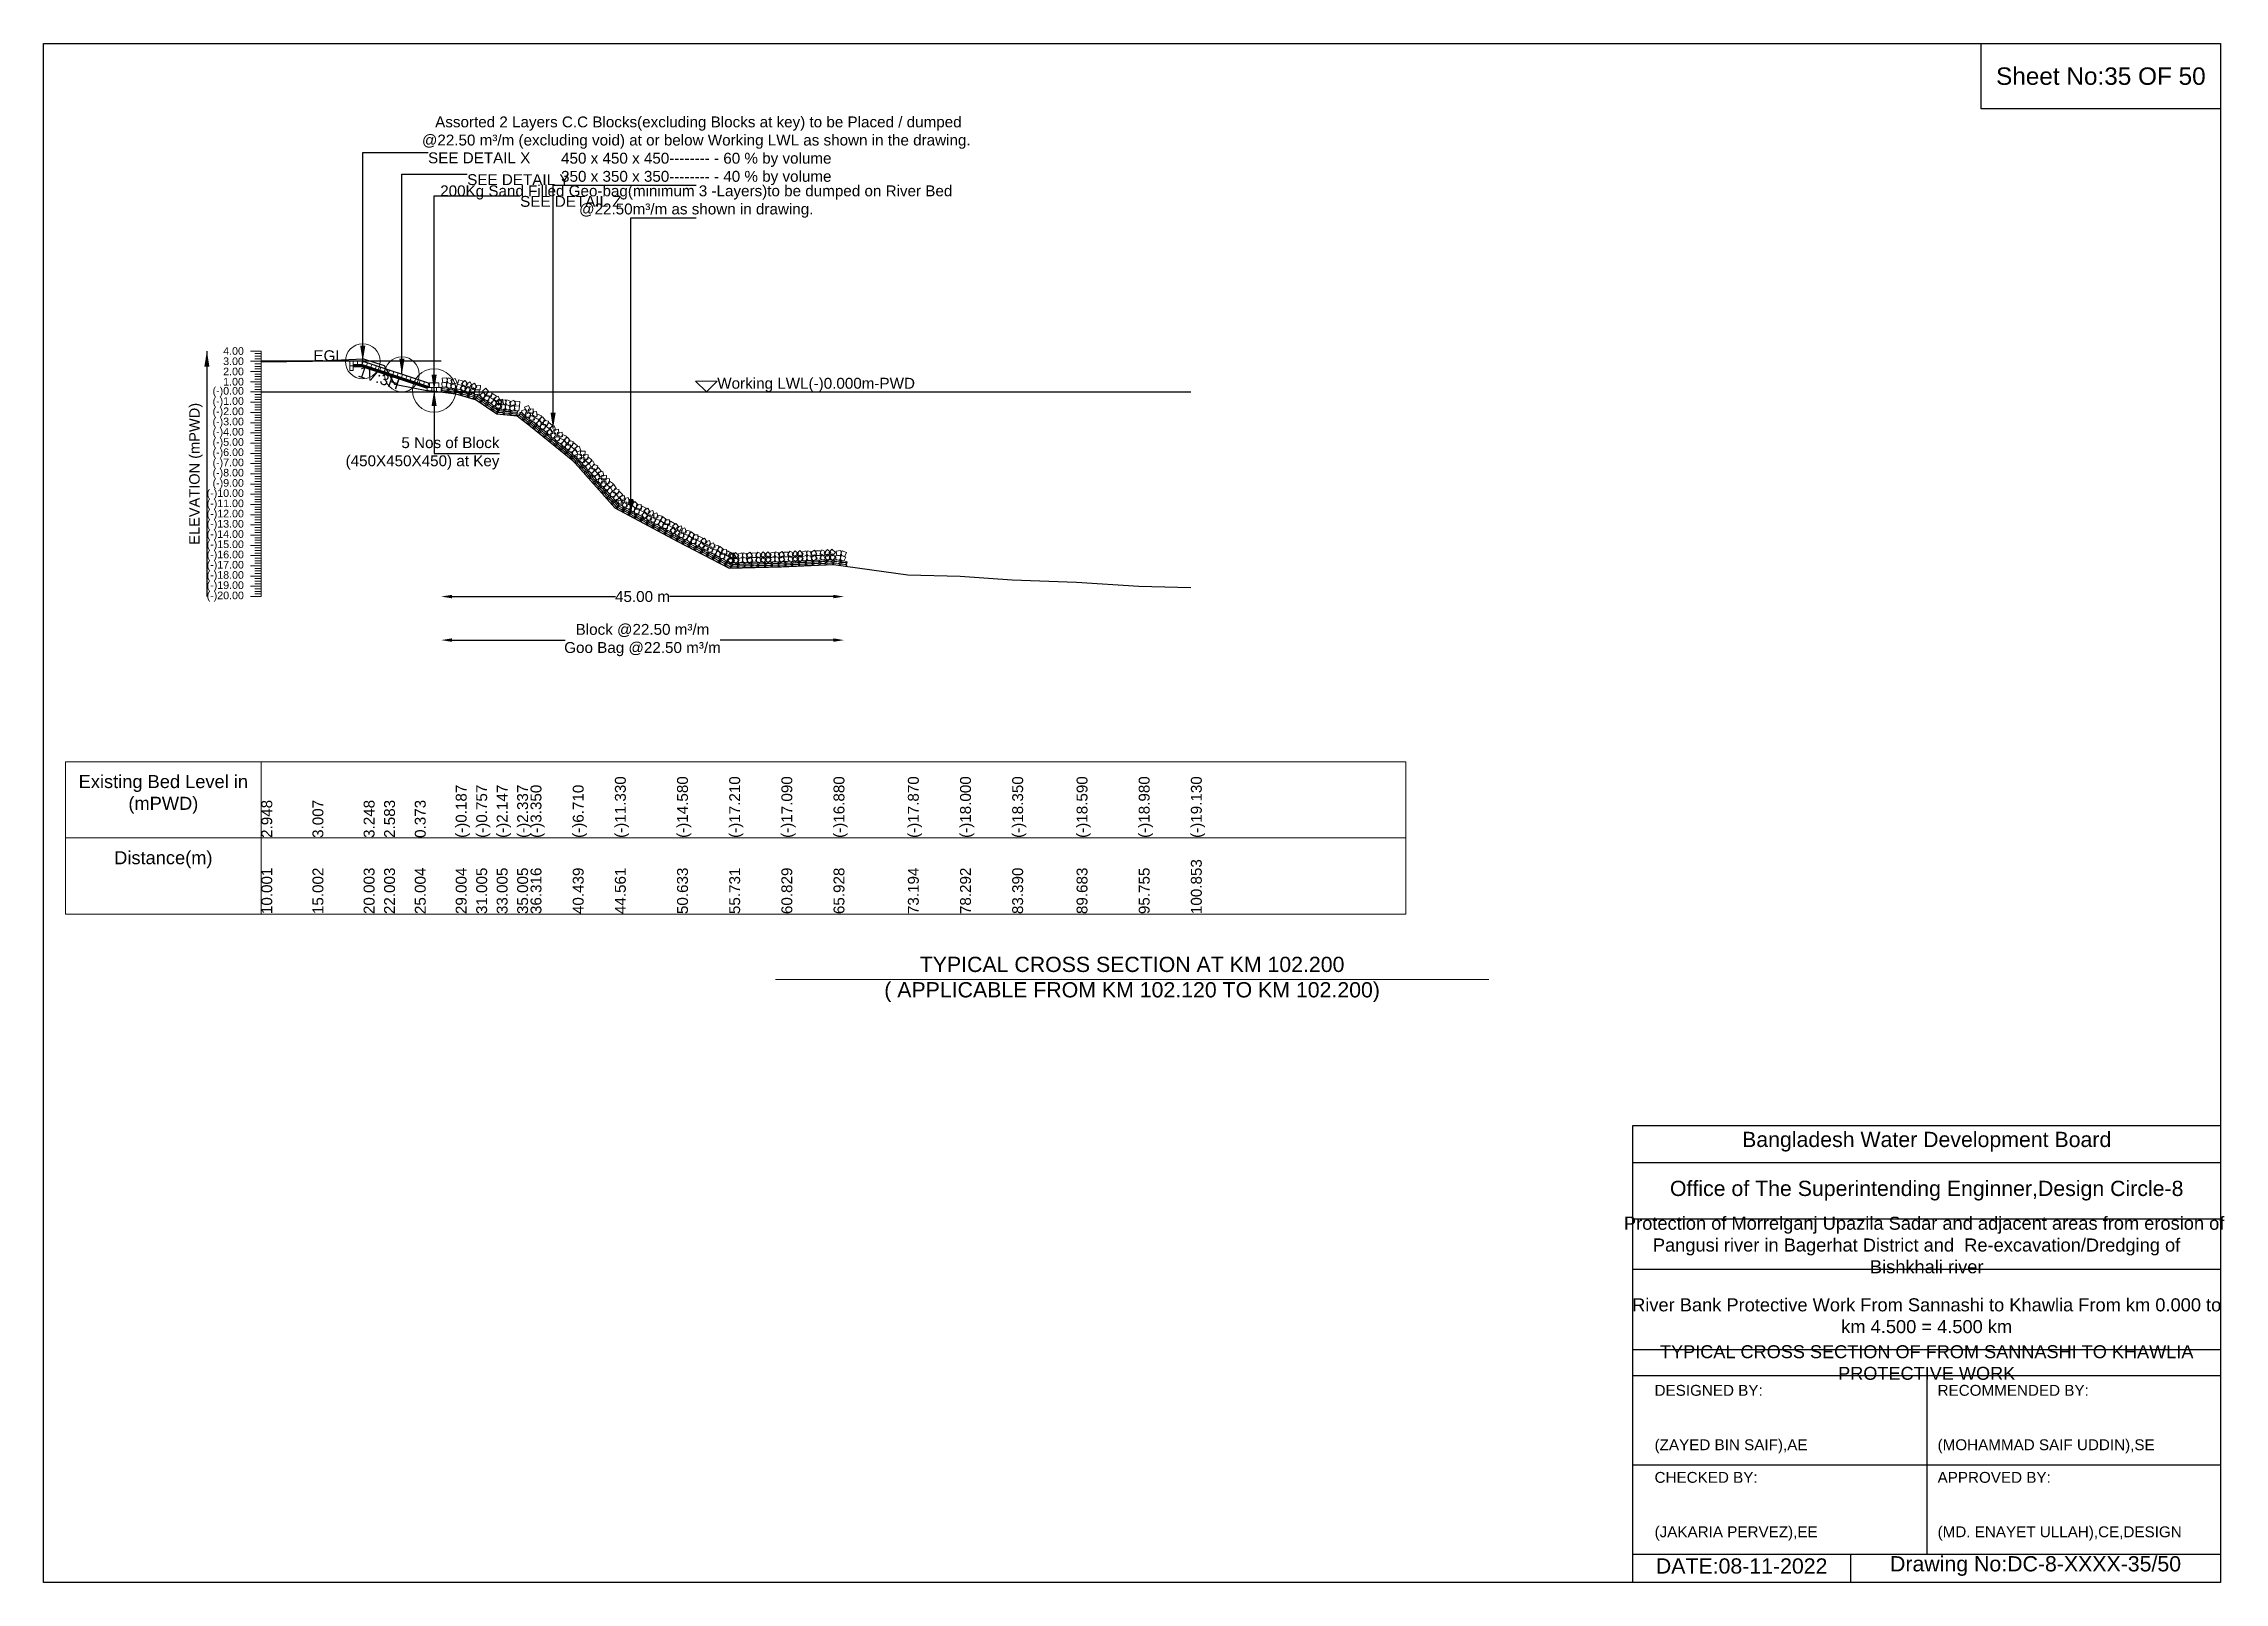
# Model space of a CAD drawing. Header units: inches. Extents: x 89000 to 845017, y -7071 to 0.
# Drawn here: x 610000 to 620017, y -7071 to 0 of the extents above; entities that cross this region are included whole.
import ezdxf

# ---------------------------------------------------------------- set-up
doc = ezdxf.new("R2010")
doc.units = ezdxf.units.IN
doc.header["$LTSCALE"] = 7
doc.header["$MEASUREMENT"] = 0
for name, color, linetype, lineweight in [('Cross section Data Border', 7, 'Continuous', 9), ('Cross Section Labels', 7, 'Continuous', 9), ('Existing_Bed_Level for Xsection', 7, 'Continuous', 25), ('Long Section Labels', 7, 'Continuous', 9)]:
    doc.layers.add(name, color=color, linetype=linetype, lineweight=lineweight)
doc.styles.get("Standard").update_dxf_attribs({"font": 'arial.ttf'})
doc.dimstyles.new('Appron Lebeling Style', dxfattribs={"dimtxt": 50, "dimasz": 50, "dimexe": 0.18, "dimexo": 0.0625, "dimgap": 0.09, "dimtad": 0, "dimtih": 1, "dimtoh": 1, "dimdec": 4, "dimzin": 0, "dimdsep": 46, "dimtxsty": 'Standard', "dimcen": 0.09, "dimse1": 1, "dimse2": 1, "dimadec": 0, "dimazin": 0, "dimtfac": 1, "dimtdec": 4, "dimtofl": 0, "dimtmove": 0, "dimatfit": 3, "dimfxl": 1, "dimtolj": 1, "dimtzin": 0, "dimarcsym": 0})
doc.dimstyles.get("Standard").update_dxf_attribs({"dimtxt": 0.18, "dimasz": 0.18, "dimexe": 0.18, "dimexo": 0.0625, "dimgap": 0.09, "dimtad": 0, "dimtih": 1, "dimtoh": 1, "dimdec": 4, "dimzin": 0, "dimdsep": 46, "dimtxsty": 'Standard', "dimcen": 0.09, "dimadec": 0, "dimazin": 0, "dimtfac": 1, "dimtdec": 4, "dimtofl": 0, "dimtmove": 0, "dimatfit": 3, "dimfxl": 1, "dimtolj": 1, "dimtzin": 0, "dimarcsym": 0})

msp = doc.modelspace()

# ---------------------------------------------------------------- texts
at = {"attachment_point": 5}
for s, insert, char_height in [('Sheet No:35 OF 50', (619450, -150), 80), ('Bangladesh Water Development Board', (618650, -5046), 70), ('Office of The Superintending Enginner,Design Circle-8', (618650, -5271), 70)]:
    msp.add_mtext(s, dxfattribs=dict(at, insert=insert, char_height=char_height))
for s, insert, char_height, width, attachment_point in [('Protection of Morrelganj Upazila Sadar and adjacent areas from erosion of  Pangusi river in Bagerhat District and  Re-excavation/Dredging of     Bishkhali river', (618650, -5521), 60, 2800, 5), ('River Bank Protective Work From Sannashi to Khawlia From km 0.000 to km 4.500 = 4.500 km', (618650, -5846), 60, 2700, 5), ('TYPICAL CROSS SECTION OF FROM SANNASHI TO KHAWLIA PROTECTIVE WORK', (618650, -6061), 59.5765532, 2800, 5), ('DESIGNED BY:^J^J^J(ZAYED BIN SAIF),AE', (617400, -6321), 50, 1400, 4), ('RECOMMENDED BY:^J^J^J(MOHAMMAD SAIF UDDIN),SE', (618700, -6321), 50, 1400, 4), ('CHECKED BY:^J^J^J(JAKARIA PERVEZ),EE', (617400, -6721), 50, 1400, 4), ('APPROVED BY:^J^J^J(MD. ENAYET ULLAH),CE,DESIGN', (618700, -6721), 50, 1400, 4), ('DATE:08-11-2022', (617800, -6996), 70, 1400, 5), ('Drawing No:DC-8-XXXX-35/50', (619150, -6996), 70, 2200, 5)]:
    msp.add_mtext(s, dxfattribs=dict(insert=insert, char_height=char_height, width=width, attachment_point=attachment_point))
at = {"layer": 'Cross section Data Border', "char_height": 60, "width": 800, "attachment_point": 5}
for s, insert in [('Existing Bed Level in (mPWD)', (610550, -3450)), ('Distance(m)', (610550, -3750))]:
    msp.add_mtext(s, dxfattribs=dict(at, insert=insert))
at = {"layer": 'Cross Section Labels'}
for s, insert, char_height, attachment_point in [(' Assorted 2 Layers C.C Blocks(excluding Blocks at key) to be Placed / dumped^J@22.50 m³/m (excluding void) at or below Working LWL as shown in the drawing.^J450 x 450 x 450-------- - 60 % by volume^J350 x 350 x 350-------- - 40 % by volume', (612998.02466, -650), 50, 8), ('SEE DETAIL X', (611765.96721, -500), 50, 1), ('SEE DETAIL Y', (611945.74221, -600), 50, 1), ('200Kg Sand Filled Geo-bag(minimum 3 -Layers)to be dumped on River Bed^J@22.50m³/m as shown in drawing.', (612998.02466, -800), 50, 8), ('SEE DETAIL Z', (612188.96721, -700), 50, 1), ('EGL', (611379.07909, -1459.89), 50, 9), ('Working LWL(-)0.000m-PWD', (613094.51721, -1600.89), 50, 7), ('5 Nos of Block ^J(450X450X450) at Key', (612093.79221, -1882.89), 50, 6), ('TYPICAL CROSS SECTION AT KM 102.200^J( APPLICABLE FROM KM 102.120 TO KM 102.200)', (615000, -4300), 70, 5)]:
    msp.add_mtext(s, dxfattribs=dict(at, insert=insert, char_height=char_height, attachment_point=attachment_point))
at = {"layer": 'Cross Section Labels', "insert": (611548.42336, -1512.14656), "char_height": 50, "attachment_point": 2, "rotation": 341.565051177}
msp.add_mtext('1V:3H', dxfattribs=at)
at = {"layer": 'Long Section Labels', "char_height": 35, "attachment_point": 6}
for s, insert in [('4.00', (610920, -1412.89)), ('3.00', (610920, -1459.89)), ('2.00', (610920, -1506.89)), ('(-)0.00', (610920, -1600.89)), ('1.00', (610920, -1553.89)), ('(-)1.00', (610920, -1647.89)), ('(-)2.00', (610920, -1694.89)), ('(-)3.00', (610920, -1741.89)), ('(-)4.00', (610920, -1788.89)), ('(-)5.00', (610920, -1835.89)), ('(-)6.00', (610920, -1882.89)), ('(-)7.00', (610920, -1929.89)), ('(-)8.00', (610920, -1976.89)), ('(-)9.00', (610920, -2023.89)), ('(-)10.00', (610920, -2070.89)), ('(-)11.00', (610920, -2117.89)), ('(-)12.00', (610920, -2164.89)), ('(-)13.00', (610920, -2211.89)), ('(-)14.00', (610920, -2258.89)), ('(-)15.00', (610920, -2305.89)), ('(-)16.00', (610920, -2352.89)), ('(-)17.00', (610920, -2399.89)), ('(-)18.00', (610920, -2446.89)), ('(-)19.00', (610920, -2493.89)), ('(-)20.00', (610920, -2540.89))]:
    msp.add_mtext(s, dxfattribs=dict(at, insert=insert))
at = {"layer": 'Long Section Labels', "rotation": 90}
for s, insert, char_height, attachment_point in [('ELEVATION (mPWD)', (610700, -1976.89), 48, 5), ('(-)11.330', (612624.29302, -3650), 50, 1), ('(-)14.580', (612909.70413, -3650), 50, 1), ('(-)17.210', (613149.30514, -3650), 50, 1), ('(-)17.090', (613388.91501, -3650), 50, 1), ('(-)16.880', (613628.5317, -3650), 50, 1), ('(-)17.870', (613970.06649, -3650), 50, 1), ('(-)18.000', (614209.65965, -3650), 50, 1), ('(-)18.350', (614449.26023, -3650), 50, 1), ('(-)18.590', (614745.02369, -3650), 50, 1), ('(-)18.980', (615030.43167, -3650), 50, 1), ('(-)19.130', (615270.02034, -3650), 50, 1), ('2.948', (611000, -3650), 50, 1), ('3.007', (611235.0373, -3650), 50, 1), ('3.248', (611470.06864, -3650), 50, 1), ('2.583', (611564.08475, -3650), 50, 1), ('0.373', (611705.10594, -3650), 50, 1), ('(-)0.187', (611893.1322, -3650), 50, 1), ('(-)0.757', (611987.14831, -3650), 50, 1), ('(-)2.147', (612081.16442, -3650), 50, 1), ('(-)2.337', (612175.17458, -3650), 50, 1), ('(-)3.350', (612236.79924, -3650), 50, 1), ('(-)6.710', (612430.54214, -3650), 50, 1), ('10.001', (611000, -4000), 50, 1), ('15.002', (611235.0373, -4000), 50, 1), ('20.003', (611470.06864, -4000), 50, 1), ('22.003', (611564.08475, -4000), 50, 1), ('25.004', (611705.10594, -4000), 50, 1), ('29.004', (611893.1322, -4000), 50, 1), ('31.005', (611987.14831, -4000), 50, 1), ('33.005', (612081.16442, -4000), 50, 1), ('35.005', (612175.17458, -4000), 50, 1), ('36.316', (612236.79924, -4000), 50, 1), ('40.439', (612430.54214, -4000), 50, 1), ('44.561', (612624.29302, -4000), 50, 1), ('50.633', (612909.70413, -4000), 50, 1), ('55.731', (613149.30514, -4000), 50, 1), ('60.829', (613388.91501, -4000), 50, 1), ('65.928', (613628.5317, -4000), 50, 1), ('73.194', (613970.06649, -4000), 50, 1), ('78.292', (614209.65965, -4000), 50, 1), ('83.390', (614449.26023, -4000), 50, 1), ('89.683', (614745.02369, -4000), 50, 1), ('95.755', (615030.43167, -4000), 50, 1), ('100.853', (615270.02034, -4000), 50, 1)]:
    msp.add_mtext(s, dxfattribs=dict(at, insert=insert, char_height=char_height, attachment_point=attachment_point))

# ---------------------------------------------------------------- blocks, each defined once
blk = doc.blocks.new('*D61')
at = {"layer": 'Cross Section Labels', "color": 0, "lineweight": -2, "transparency": 16777216}
for p, q in [((611876, -2541), (612627, -2541)), ((613627, -2541), (612875, -2541))]:
    blk.add_line(p, q, dxfattribs=at)
at = {"layer": 'Cross Section Labels', "color": 0, "transparency": 16777216}
for points in [[(611876, -2533), (611876, -2549), (611826, -2541)], [(613627, -2533), (613627, -2549), (613677, -2541)]]:
    blk.add_solid(points, dxfattribs=at)
at = {"layer": 'Defpoints', "color": 0, "transparency": 16777216}
for p in [(611826, -1601), (613677, -2401), (613677, -2541)]:
    blk.add_point(p, dxfattribs=at)
at = {"layer": 'Cross Section Labels', "color": 0, "transparency": 16777216, "insert": (612751, -2541), "char_height": 50, "attachment_point": 5}
blk.add_mtext('\\A1;45.00 m', dxfattribs=at)
blk = doc.blocks.new('*D62')
at = {"layer": 'Cross Section Labels', "color": 0, "lineweight": -2, "transparency": 16777216}
for p, q in [((611876, -2741), (612395, -2741)), ((613627, -2741), (613107, -2741))]:
    blk.add_line(p, q, dxfattribs=at)
at = {"layer": 'Cross Section Labels', "color": 0, "transparency": 16777216}
for points in [[(611876, -2733), (611876, -2749), (611826, -2741)], [(613627, -2733), (613627, -2749), (613677, -2741)]]:
    blk.add_solid(points, dxfattribs=at)
at = {"layer": 'Defpoints', "color": 0, "transparency": 16777216}
for p in [(611826, -1601), (613677, -2401), (613677, -2741)]:
    blk.add_point(p, dxfattribs=at)
at = {"layer": 'Cross Section Labels', "color": 0, "transparency": 16777216, "insert": (612751, -2741), "char_height": 50, "attachment_point": 5}
blk.add_mtext('\\A1;Block @22.50 m³/m ^JGoo Bag @22.50 m³/m ', dxfattribs=at)

# ---------------------------------------------------------------- dimensions: what is measured, and where the dimension line sits
at = {"layer": 'Cross Section Labels'}
for base, text, picture, middle in [((613676.56844, -2540.89), '45.00 m', '*D61', (612751.04282, -2540.89)), ((613676.56844, -2740.89), 'Block @22.50 m³/m ^JGoo Bag @22.50 m³/m ', '*D62', (612751.04282, -2740.89))]:
    dim = msp.add_linear_dim(base=base, p1=(611825.51721, -1600.89), p2=(613676.56844, -2400.79443), text=text, dimstyle='Appron Lebeling Style', dxfattribs=at)
    dim.commit()
    dim.dimension.update_dxf_attribs({"geometry": picture, "text_midpoint": middle})

# ---------------------------------------------------------------- linework, layer by layer
for points in [[(610000, 0), (620000, 0), (620000, -7071), (610000, -7071)], [(618900, 0), (620000, 0), (620000, -300), (618900, -300)]]:
    msp.add_lwpolyline(points, close=True)
for points in [[(617300, -7071), (617300, -4971), (620000, -4971)], [(617300, -5141), (620000, -5141)], [(617300, -5401), (620000, -5401)], [(617300, -5631), (620000, -5631)], [(617300, -6001), (620000, -6001)], [(617300, -6121), (620000, -6121)], [(618650, -6121), (618650, -6941)], [(617300, -6531), (620000, -6531)], [(617300, -6941), (620000, -6941)], [(618300, -6941), (618300, -7071)]]:
    msp.add_lwpolyline(points)
at = {"layer": 'Cross section Data Border'}
msp.add_lwpolyline([(610100, -3300), (616257.48065, -3300), (616257.48065, -4000), (610100, -4000)], close=True, dxfattribs=at)
for points in [[(611000, -3300), (611000, -4000)], [(610100, -3650), (616257.48065, -3650)]]:
    msp.add_lwpolyline(points, dxfattribs=at)
at = {"layer": 'Cross Section Labels'}
msp.add_lwpolyline([(613044.51721, -1600.89), (613094.51721, -1550.89), (612994.51721, -1550.89)], close=True, dxfattribs=at)
msp.add_lwpolyline([(613362, -4300), (615000, -4300), (616638, -4300)], dxfattribs=at)
for centre, radius in [((611465.96721, -1459.89), 80), ((611645.74221, -1519.815), 80), ((611793.79221, -1593.84), 100)]:
    msp.add_circle(centre, radius, dxfattribs=at)
at = {"layer": 'Existing_Bed_Level for Xsection'}
for points in [[(611000, -1462.334), (611235.0373, -1459.561), (611470.06864, -1448.234), (611564.08475, -1479.489), (611611.08983, -1564.794), (611705.10594, -1583.359), (611752.11101, -1592.759), (611799.12205, -1597.459), (611893.1322, -1609.679), (611987.14831, -1636.469), (612081.16442, -1701.799), (612175.17458, -1710.729), (612236.79924, -1758.34), (612430.54214, -1916.26), (612624.29302, -2133.4), (612909.70413, -2286.15), (613149.30514, -2409.76), (613388.91501, -2404.12), (613628.5317, -2394.25), (613970.06649, -2440.78), (614209.65965, -2446.89), (614449.26023, -2463.34), (614745.02369, -2474.62), (615030.43167, -2492.95), (615270.02034, -2500)], [(611825.51721, -1459.89), (611000, -1459.89)], [(611772.64221, -1562.115), (611468.1379, -1460.61357), (611465.96721, -1459.89), (611463.67909, -1459.89), (611421.37909, -1459.89)], [(611421.37909, -1473.99), (611463.67909, -1473.99), (611772.64221, -1576.97771)], [(611421.37909, -1478.69), (611462.91639, -1478.69), (611766.06639, -1579.74)], [(611421.37909, -1483.39), (611462.15368, -1483.39), (611762.06721, -1583.36118)], [(611000, -1600.89), (615270.02034, -1600.89)]]:
    msp.add_lwpolyline(points, dxfattribs=at)
at = {"layer": 'Long Section Labels'}
for points in [[(611000, -1412.89), (610950, -1412.89)], [(611000, -1459.89), (610950, -1459.89)], [(611000, -1424.64), (610970, -1424.64)], [(611000, -1436.39), (610970, -1436.39)], [(611000, -1448.14), (610970, -1448.14)], [(611000, -1471.64), (610970, -1471.64)], [(611000, -1483.39), (610970, -1483.39)], [(611000, -1495.14), (610970, -1495.14)], [(611000, -2540.89), (611000, -2493.89), (611000, -2446.89), (611000, -2399.89), (611000, -2352.89), (611000, -2305.89), (611000, -2258.89), (611000, -2211.89), (611000, -2164.89), (611000, -2117.89), (611000, -2070.89), (611000, -2023.89), (611000, -1976.89), (611000, -1929.89), (611000, -1882.89), (611000, -1835.89), (611000, -1788.89), (611000, -1741.89), (611000, -1694.89), (611000, -1647.89), (611000, -1600.89), (611000, -1553.89), (611000, -1506.89), (611000, -1459.89), (611000, -1412.89)], [(611000, -1506.89), (610950, -1506.89)], [(611000, -1553.89), (610950, -1553.89)], [(611000, -1600.89), (610950, -1600.89)], [(611000, -1518.64), (610970, -1518.64)], [(611000, -1530.39), (610970, -1530.39)], [(611000, -1542.14), (610970, -1542.14)], [(611000, -1565.64), (610970, -1565.64)], [(611000, -1577.39), (610970, -1577.39)], [(611000, -1589.14), (610970, -1589.14)], [(611000, -1647.89), (610950, -1647.89)], [(611000, -1694.89), (610950, -1694.89)], [(611000, -1612.64), (610970, -1612.64)], [(611000, -1624.39), (610970, -1624.39)], [(611000, -1636.14), (610970, -1636.14)], [(611000, -1659.64), (610970, -1659.64)], [(611000, -1671.39), (610970, -1671.39)], [(611000, -1683.14), (610970, -1683.14)], [(611000, -1741.89), (610950, -1741.89)], [(611000, -1788.89), (610950, -1788.89)], [(611000, -1706.64), (610970, -1706.64)], [(611000, -1718.39), (610970, -1718.39)], [(611000, -1730.14), (610970, -1730.14)], [(611000, -1753.64), (610970, -1753.64)], [(611000, -1765.39), (610970, -1765.39)], [(611000, -1777.14), (610970, -1777.14)], [(611000, -1800.64), (610970, -1800.64)], [(611000, -1835.89), (610950, -1835.89)], [(611000, -1882.89), (610950, -1882.89)], [(611000, -1812.39), (610970, -1812.39)], [(611000, -1824.14), (610970, -1824.14)], [(611000, -1847.64), (610970, -1847.64)], [(611000, -1859.39), (610970, -1859.39)], [(611000, -1871.14), (610970, -1871.14)], [(611000, -1894.64), (610970, -1894.64)], [(611000, -1929.89), (610950, -1929.89)], [(611000, -1976.89), (610950, -1976.89)], [(611000, -1906.39), (610970, -1906.39)], [(611000, -1918.14), (610970, -1918.14)], [(611000, -1941.64), (610970, -1941.64)], [(611000, -1953.39), (610970, -1953.39)], [(611000, -1965.14), (610970, -1965.14)], [(611000, -1988.64), (610970, -1988.64)], [(611000, -2000.39), (610970, -2000.39)], [(611000, -2023.89), (610950, -2023.89)], [(611000, -2070.89), (610950, -2070.89)], [(611000, -2012.14), (610970, -2012.14)], [(611000, -2035.64), (610970, -2035.64)], [(611000, -2047.39), (610970, -2047.39)], [(611000, -2059.14), (610970, -2059.14)], [(611000, -2082.64), (610970, -2082.64)], [(611000, -2094.39), (610970, -2094.39)], [(611000, -2117.89), (610950, -2117.89)], [(611000, -2164.89), (610950, -2164.89)], [(611000, -2106.14), (610970, -2106.14)], [(611000, -2129.64), (610970, -2129.64)], [(611000, -2141.39), (610970, -2141.39)], [(611000, -2153.14), (610970, -2153.14)], [(611000, -2176.64), (610970, -2176.64)], [(611000, -2188.39), (610970, -2188.39)], [(611000, -2200.14), (610970, -2200.14)], [(611000, -2211.89), (610950, -2211.89)], [(611000, -2258.89), (610950, -2258.89)], [(611000, -2223.64), (610970, -2223.64)], [(611000, -2235.39), (610970, -2235.39)], [(611000, -2247.14), (610970, -2247.14)], [(611000, -2270.64), (610970, -2270.64)], [(611000, -2282.39), (610970, -2282.39)], [(611000, -2294.14), (610970, -2294.14)], [(611000, -2305.89), (610950, -2305.89)], [(611000, -2352.89), (610950, -2352.89)], [(611000, -2399.89), (610950, -2399.89)], [(611000, -2317.64), (610970, -2317.64)], [(611000, -2329.39), (610970, -2329.39)], [(611000, -2341.14), (610970, -2341.14)], [(611000, -2364.64), (610970, -2364.64)], [(611000, -2376.39), (610970, -2376.39)], [(611000, -2388.14), (610970, -2388.14)], [(611000, -2446.89), (610950, -2446.89)], [(611000, -2493.89), (610950, -2493.89)], [(611000, -2411.64), (610970, -2411.64)], [(611000, -2423.39), (610970, -2423.39)], [(611000, -2435.14), (610970, -2435.14)], [(611000, -2458.64), (610970, -2458.64)], [(611000, -2470.39), (610970, -2470.39)], [(611000, -2482.14), (610970, -2482.14)], [(611000, -2540.89), (610950, -2540.89)], [(611000, -2505.64), (610970, -2505.64)], [(611000, -2517.39), (610970, -2517.39)], [(611000, -2529.14), (610970, -2529.14)]]:
    msp.add_lwpolyline(points, dxfattribs=at)
for points in [[(611421.37909, -1459.89), (611407.27909, -1459.89), (611407.27909, -1481.04), (611421.37909, -1481.04)], [(611421.37909, -1481.04), (611407.27909, -1481.04), (611407.27909, -1502.19), (611421.37909, -1502.19)], [(611442.52909, -1459.89), (611421.37909, -1459.89), (611421.37909, -1473.99), (611442.52909, -1473.99)], [(611463.67909, -1459.89), (611442.52909, -1459.89), (611442.52909, -1473.99), (611463.67909, -1473.99)], [(611488.20256, -1467.30178), (611468.1379, -1460.61357), (611463.67909, -1473.99), (611483.74374, -1480.67822)], [(611508.26721, -1473.99), (611488.20256, -1467.30178), (611483.74374, -1480.67822), (611503.8084, -1487.36643)], [(611528.33186, -1480.67822), (611508.26721, -1473.99), (611503.8084, -1487.36643), (611523.87305, -1494.05465)], [(611548.39651, -1487.36643), (611528.33186, -1480.67822), (611523.87305, -1494.05465), (611543.9377, -1500.74287)], [(611568.46116, -1494.05465), (611548.39651, -1487.36643), (611543.9377, -1500.74287), (611564.00235, -1507.43109)], [(611588.52581, -1500.74287), (611568.46116, -1494.05465), (611564.00235, -1507.43109), (611584.067, -1514.1193)], [(611608.59047, -1507.43109), (611588.52581, -1500.74287), (611584.067, -1514.1193), (611604.13165, -1520.80752)], [(611628.65512, -1514.1193), (611608.59047, -1507.43109), (611604.13165, -1520.80752), (611624.19631, -1527.49574)], [(611648.71977, -1520.80752), (611628.65512, -1514.1193), (611624.19631, -1527.49574), (611644.26096, -1534.18396)], [(611668.78442, -1527.49574), (611648.71977, -1520.80752), (611644.26096, -1534.18396), (611664.32561, -1540.87217)], [(611688.84907, -1534.18396), (611668.78442, -1527.49574), (611664.32561, -1540.87217), (611684.39026, -1547.56039)], [(611708.91373, -1540.87217), (611688.84907, -1534.18396), (611684.39026, -1547.56039), (611704.45491, -1554.24861)], [(611728.97838, -1547.56039), (611708.91373, -1540.87217), (611704.45491, -1554.24861), (611724.51957, -1560.93682)], [(611749.04303, -1554.24861), (611728.97838, -1547.56039), (611724.51957, -1560.93682), (611744.58422, -1567.62504)], [(611769.10768, -1560.93682), (611749.04303, -1554.24861), (611744.58422, -1567.62504), (611764.64887, -1574.31326)], [(611783.21721, -1579.74), (611762.06721, -1579.74), (611762.06721, -1600.89), (611783.21721, -1600.89)], [(611793.79221, -1558.59), (611772.64221, -1558.59), (611772.64221, -1579.74), (611793.79221, -1579.74)], [(611804.36721, -1579.74), (611783.21721, -1579.74), (611783.21721, -1600.89), (611804.36721, -1600.89)], [(611814.94221, -1558.59), (611793.79221, -1558.59), (611793.79221, -1579.74), (611814.94221, -1579.74)], [(611825.51721, -1579.74), (611804.36721, -1579.74), (611804.36721, -1600.89), (611825.51721, -1600.89)], [(611849.53927, -1556.11476), (611828.57532, -1558.91395), (611831.37451, -1579.8779), (611852.33846, -1577.07871)], [(611852.26553, -1535.14121), (611831.30159, -1537.9404), (611834.10078, -1558.90434), (611855.06472, -1556.10515)], [(611875.2391, -1564.97959), (611855.68743, -1556.91394), (611847.62178, -1576.46561), (611867.17345, -1584.53126)], [(611877.96537, -1544.00603), (611858.4137, -1535.94038), (611850.34805, -1555.49205), (611869.89972, -1563.5577)], [(611888.11278, -1559.62602), (611868.58115, -1567.74008), (611876.69522, -1587.27171), (611896.22684, -1579.15764)], [(611890.83904, -1538.65246), (611871.30742, -1546.76653), (611879.42148, -1566.29816), (611898.95311, -1558.18409)], [(611921.28473, -1570.78503), (611900.9444, -1564.98903), (611895.1484, -1585.32936), (611915.48873, -1591.12536)], [(611927.08072, -1550.44471), (611906.7404, -1544.64871), (611900.9444, -1564.98903), (611921.28473, -1570.78503)], [(611943.51047, -1584.08045), (611928.78414, -1568.89962), (611913.60331, -1583.62595), (611928.32964, -1598.80678)], [(611949.30647, -1563.74012), (611934.58014, -1548.55929), (611919.39931, -1563.28562), (611934.12564, -1578.46645)], [(611953.00133, -1575.26805), (611934.51607, -1585.54508), (611944.7931, -1604.03035), (611963.27837, -1593.75331)], [(611958.79733, -1554.92772), (611940.31206, -1565.20475), (611950.5891, -1583.69002), (611969.07436, -1573.41299)], [(611983.62196, -1599.53786), (611973.33021, -1581.06078), (611954.85313, -1591.35253), (611965.14488, -1609.82961)], [(611989.41796, -1579.19753), (611979.12621, -1560.72046), (611960.64913, -1571.01221), (611970.94088, -1589.48928)], [(612000.31648, -1590.83238), (611979.16905, -1590.50258), (611978.83925, -1611.65001), (611999.98668, -1611.97981)], [(612006.11248, -1570.49205), (611984.96505, -1570.16226), (611984.63525, -1591.30968), (612005.78268, -1591.63948)], [(612033.12309, -1617.24703), (612019.47341, -1601.09127), (612003.31765, -1614.74096), (612016.96733, -1630.89672)], [(612045.19208, -1599.87861), (612031.5424, -1583.72285), (612015.38663, -1597.37253), (612029.03632, -1613.5283)], [(612059.08547, -1601.04732), (612038.01054, -1599.26687), (612036.23009, -1620.34179), (612057.30501, -1622.12225)], [(612047.01648, -1618.41575), (612025.94156, -1616.63529), (612024.1611, -1637.71021), (612045.23603, -1639.49067)], [(612067.67592, -1637.48225), (612050.3075, -1625.41326), (612038.23851, -1642.78168), (612055.60694, -1654.85067)], [(612079.74491, -1620.11382), (612062.37648, -1608.04484), (612050.3075, -1625.41326), (612067.67592, -1637.48225)], [(612084.4003, -1657.25715), (612075.38184, -1638.12629), (612056.25098, -1647.14475), (612065.26944, -1666.27561)], [(612096.46928, -1639.88873), (612087.45083, -1620.75787), (612068.31996, -1629.77633), (612077.33842, -1648.90719)], [(612104.39381, -1669.29907), (612090.91326, -1653.00191), (612074.6161, -1666.48246), (612088.09665, -1682.77962)], [(612096.23301, -1651.992), (612075.41613, -1655.73098), (612079.15511, -1676.54787), (612099.97199, -1672.80889)], [(612106.39384, -1648.24385), (612092.91329, -1631.94669), (612076.61614, -1645.42724), (612090.09668, -1661.72439)], [(612108.302, -1634.62358), (612087.48512, -1638.36256), (612091.2241, -1659.17944), (612112.04098, -1655.44046)], [(612119.22664, -1657.70254), (612098.37192, -1661.22433), (612101.89372, -1682.07905), (612122.74844, -1678.55726)], [(612121.22667, -1636.64731), (612100.37195, -1640.16911), (612103.89375, -1661.02383), (612124.74847, -1657.50204)], [(612145.2174, -1665.67417), (612125.39875, -1658.28882), (612118.0134, -1678.10748), (612137.83205, -1685.49283)], [(612147.21743, -1644.61895), (612127.39878, -1637.2336), (612120.01343, -1657.05226), (612139.83208, -1664.4376)], [(612157.89843, -1659.87903), (612138.6588, -1668.66304), (612147.44281, -1687.90268), (612166.68245, -1679.11866)], [(612159.89846, -1638.82381), (612140.65883, -1647.60782), (612149.44284, -1666.84746), (612168.68248, -1658.06344)], [(612185.25347, -1666.36329), (612164.19825, -1664.36326), (612162.19822, -1685.41848), (612183.25344, -1687.41851)], [(612187.2535, -1645.30807), (612166.19828, -1643.30804), (612164.19825, -1664.36326), (612185.25347, -1666.36329)], [(612223.08458, -1699.18772), (612215.0438, -1679.62581), (612195.48189, -1687.66659), (612203.52267, -1707.2285)], [(612236.01532, -1682.45098), (612227.97454, -1662.88907), (612208.41263, -1670.92985), (612216.45341, -1690.49177)], [(612235.1681, -1694.52688), (612214.18895, -1697.20977), (612216.87184, -1718.18892), (612237.85099, -1715.50603)], [(612248.09884, -1677.79015), (612227.1197, -1680.47304), (612229.80259, -1701.45218), (612250.78173, -1698.76929)], [(612267.52575, -1711.69061), (612264.82616, -1690.71361), (612243.84915, -1693.4132), (612246.54875, -1714.39021)], [(612287.50744, -1711.10845), (612268.21187, -1702.44801), (612259.55142, -1721.74358), (612278.847, -1730.40403)], [(612254.59501, -1728.42735), (612251.89541, -1707.45035), (612230.91841, -1710.14994), (612233.618, -1731.12694)], [(612274.14474, -1727.50238), (612254.84917, -1718.84193), (612246.18872, -1738.1375), (612265.48429, -1746.79795)], [(612291.32379, -1748.57242), (612278.95044, -1731.4195), (612261.79752, -1743.79286), (612274.17087, -1760.94578)], [(612304.68649, -1732.1785), (612292.31314, -1715.02558), (612275.16022, -1727.39893), (612287.53357, -1744.55185)], [(612305.08701, -1750.80089), (612284.21013, -1747.41291), (612280.82215, -1768.28979), (612301.69903, -1771.67777)], [(612318.44971, -1734.40697), (612297.57283, -1731.01899), (612294.18485, -1751.89587), (612315.06173, -1755.28385)], [(612324.22681, -1771.39243), (612307.83289, -1758.02973), (612294.47019, -1774.42365), (612310.86411, -1787.78635)], [(612337.58952, -1754.99851), (612321.19559, -1741.63581), (612307.83289, -1758.02973), (612324.22681, -1771.39243)], [(612339.38889, -1792.38917), (612331.86085, -1772.62427), (612312.09596, -1780.15231), (612319.624, -1799.91721)], [(612352.7516, -1775.99525), (612345.22355, -1756.23035), (612325.45866, -1763.75839), (612332.9867, -1783.52329)], [(612351.58982, -1788.04495), (612330.54786, -1790.17997), (612332.68288, -1811.22193), (612353.72484, -1809.08691)], [(612364.95252, -1771.65103), (612343.91056, -1773.78605), (612346.04558, -1794.82801), (612367.08754, -1792.69299)], [(612370.12629, -1822.44038), (612367.97451, -1801.40013), (612346.93426, -1803.5519), (612349.08603, -1824.59216)], [(612383.48899, -1806.04646), (612381.33721, -1785.0062), (612360.29696, -1787.15798), (612362.44873, -1808.19823)], [(612402.26491, -1804.64736), (612382.96934, -1795.98691), (612374.30889, -1815.28248), (612393.60446, -1823.94293)], [(612388.90221, -1821.04128), (612369.60663, -1812.38083), (612360.94619, -1831.67641), (612380.24176, -1840.33685)], [(612406.08126, -1842.11133), (612393.70791, -1824.95841), (612376.55499, -1837.33176), (612388.92834, -1854.48468)], [(612419.44396, -1825.7174), (612407.07061, -1808.56448), (612389.91769, -1820.93784), (612402.29104, -1838.09076)], [(612419.84447, -1844.33979), (612398.96759, -1840.95182), (612395.57962, -1861.82869), (612416.4565, -1865.21667)], [(612433.20717, -1827.94587), (612412.33029, -1824.55789), (612408.94232, -1845.43477), (612429.8192, -1848.82275)], [(612438.98428, -1864.93133), (612422.59036, -1851.56863), (612409.22766, -1867.96256), (612425.62158, -1881.32526)], [(612452.34698, -1848.53741), (612435.95306, -1835.17471), (612422.59036, -1851.56863), (612438.98428, -1864.93133)], [(612454.14636, -1885.92807), (612446.61832, -1866.16318), (612426.85342, -1873.69122), (612434.38147, -1893.45611)], [(612467.50906, -1869.53415), (612459.98102, -1849.76925), (612440.21613, -1857.29729), (612447.74417, -1877.06219)], [(612471.36819, -1887.66494), (612450.25285, -1886.45456), (612449.04247, -1907.5699), (612470.15781, -1908.78028)], [(612484.24791, -1924.55341), (612485.44147, -1903.43712), (612464.32518, -1902.24355), (612463.13161, -1923.35984)], [(612487.14925, -1873.58373), (612466.03391, -1872.37334), (612464.82353, -1893.48868), (612485.93887, -1894.69906)], [(612500.02897, -1910.4722), (612501.22254, -1889.3559), (612480.10624, -1888.16234), (612478.91267, -1909.27863)], [(612518.79056, -1912.05189), (612501.10238, -1900.45659), (612489.50708, -1918.14477), (612507.19525, -1929.74007)], [(612503.00949, -1926.13311), (612485.32132, -1914.53781), (612473.72602, -1932.22598), (612491.41419, -1943.82128)], [(612516.65042, -1949.64888), (612507.13725, -1930.75915), (612488.24751, -1940.27233), (612497.76069, -1959.16206)], [(612529.88992, -1954.02015), (612509.80867, -1947.38193), (612503.17045, -1967.46318), (612523.2517, -1974.1014)], [(612532.43149, -1935.56767), (612522.91831, -1916.67794), (612504.02858, -1926.19112), (612513.54176, -1945.08085)], [(612545.54253, -1977.37265), (612531.46132, -1961.59159), (612515.68026, -1975.67281), (612529.76147, -1991.45387)], [(612545.67098, -1939.93894), (612525.58973, -1933.30072), (612518.95151, -1953.38197), (612539.03276, -1960.02019)], [(612561.3236, -1963.29144), (612547.24238, -1947.51038), (612531.46132, -1961.59159), (612545.54253, -1977.37265)], [(612557.2033, -2000.49793), (612552.88675, -1979.7931), (612532.18192, -1984.10966), (612536.49847, -2004.81448)], [(612569.93668, -1998.13238), (612548.82135, -1996.922), (612547.61096, -2018.03733), (612568.7263, -2019.24772)], [(612572.98436, -1986.41672), (612568.66781, -1965.71189), (612547.96298, -1970.02844), (612552.27954, -1990.73327)], [(612585.71775, -1984.05116), (612564.60241, -1982.84078), (612563.39203, -2003.95612), (612584.50736, -2005.1665)], [(612598.59746, -2020.93964), (612599.79103, -1999.82334), (612578.67473, -1998.62977), (612577.48117, -2019.74607)], [(612582.8164, -2035.02085), (612584.00997, -2013.90455), (612562.89367, -2012.71099), (612561.70011, -2033.82728)], [(612601.57799, -2036.60054), (612583.88981, -2025.00524), (612572.29451, -2042.69342), (612589.98269, -2054.28872)], [(612615.21892, -2060.11632), (612605.70574, -2041.22659), (612586.81601, -2050.73977), (612596.32919, -2069.6295)], [(612617.35905, -2022.51933), (612599.67088, -2010.92403), (612588.07557, -2028.6122), (612605.76375, -2040.2075)], [(612628.45841, -2064.48759), (612608.37716, -2057.84937), (612601.73894, -2077.93062), (612621.82019, -2084.56884)], [(612630.99998, -2046.03511), (612621.4868, -2027.14537), (612602.59707, -2036.65855), (612612.11025, -2055.54828)], [(612644.11103, -2087.84009), (612630.02981, -2072.05903), (612614.24875, -2086.14024), (612628.32996, -2101.92131)], [(612644.23947, -2050.40638), (612624.15822, -2043.76816), (612617.52, -2063.84941), (612637.60125, -2070.48763)], [(612659.89209, -2073.75888), (612645.81088, -2057.97782), (612630.02981, -2072.05903), (612644.11103, -2087.84009)], [(612655.77179, -2110.96537), (612651.45524, -2090.26054), (612630.75041, -2094.57709), (612635.06697, -2115.28192)], [(612657.28786, -2094.91488), (612637.04288, -2101.03561), (612643.16361, -2121.28059), (612663.40859, -2115.15986)], [(612671.55286, -2096.88415), (612667.2363, -2076.17933), (612646.53147, -2080.49588), (612650.84803, -2101.20071)], [(612667.26779, -2076.26753), (612647.02281, -2082.38826), (612653.14354, -2102.63324), (612673.38852, -2096.51251)], [(612692.04148, -2106.48194), (612685.90463, -2086.24184), (612665.66454, -2092.37869), (612671.80139, -2112.61879)], [(612710.20304, -2101.51701), (612689.60712, -2096.70756), (612684.79768, -2117.30348), (612705.39359, -2122.11293)], [(612682.06156, -2125.12929), (612675.92471, -2104.88919), (612655.68461, -2111.02604), (612661.82146, -2131.26614)], [(612700.22311, -2120.16436), (612679.6272, -2115.35491), (612674.81775, -2135.95082), (612695.41366, -2140.76027)], [(612721.11543, -2137.55912), (612705.68938, -2123.08986), (612691.22012, -2138.51592), (612706.64618, -2152.98517)], [(612731.09536, -2118.91177), (612715.6693, -2104.44252), (612701.20005, -2119.86857), (612716.62611, -2134.33783)], [(612735.05077, -2137.11365), (612713.91133, -2137.7818), (612714.57947, -2158.92124), (612735.71892, -2158.2531)], [(612745.0307, -2118.4663), (612723.89126, -2119.13445), (612724.5594, -2140.27389), (612745.69885, -2139.60575)], [(612757.77611, -2153.66366), (612739.12876, -2143.68374), (612729.14883, -2162.33108), (612747.79618, -2172.31101)], [(612767.75604, -2135.01632), (612749.10869, -2125.03639), (612739.12876, -2143.68374), (612757.77611, -2153.66366)], [(612776.67468, -2171.3723), (612765.50481, -2153.41244), (612747.54495, -2164.58231), (612758.71482, -2182.54216)], [(612786.65461, -2152.72495), (612775.48474, -2134.76509), (612757.52488, -2145.93496), (612768.69475, -2163.89482)], [(612787.81929, -2164.77437), (612767.57431, -2170.8951), (612773.69504, -2191.14008), (612793.94002, -2185.01935)], [(612797.79922, -2146.12703), (612777.55424, -2152.24776), (612783.67497, -2172.49274), (612803.91995, -2166.37201)], [(612812.59298, -2194.98878), (612806.45613, -2174.74868), (612786.21604, -2180.88553), (612792.35289, -2201.12563)], [(612822.57291, -2176.34143), (612816.43606, -2156.10134), (612796.19596, -2162.23819), (612802.33281, -2182.47828)], [(612830.75454, -2190.02385), (612810.15863, -2185.2144), (612805.34918, -2205.81032), (612825.94509, -2210.61977)], [(612840.73447, -2171.3765), (612820.13855, -2166.56705), (612815.3291, -2187.16297), (612835.92502, -2191.97242)], [(612851.64686, -2207.41861), (612836.2208, -2192.94936), (612821.75155, -2208.37541), (612837.17761, -2222.84467)], [(612861.62679, -2188.77126), (612846.20073, -2174.30201), (612831.73148, -2189.72807), (612847.15753, -2204.19732)], [(612875.56213, -2188.3258), (612854.42268, -2188.99394), (612855.09083, -2210.13339), (612876.23027, -2209.46524)], [(612898.28746, -2204.87581), (612879.64012, -2194.89588), (612869.66019, -2213.54323), (612888.30754, -2223.52316)], [(612865.5822, -2206.97314), (612844.44276, -2207.64129), (612845.1109, -2228.78073), (612866.25035, -2228.11259)], [(612888.30754, -2223.52316), (612869.66019, -2213.54323), (612859.68026, -2232.19058), (612878.32761, -2242.1705)], [(612907.20611, -2241.23179), (612896.03624, -2223.27193), (612878.07638, -2234.4418), (612889.24625, -2252.40166)], [(612917.18604, -2222.58444), (612906.01617, -2204.62458), (612888.05631, -2215.79445), (612899.22618, -2233.75431)], [(612918.35072, -2234.63387), (612898.10574, -2240.7546), (612904.22647, -2260.99958), (612924.47145, -2254.87885)], [(612928.33064, -2215.98652), (612908.08566, -2222.10725), (612914.2064, -2242.35223), (612934.45137, -2236.2315)], [(612942.79857, -2264.34548), (612936.35644, -2244.20047), (612916.21143, -2250.64259), (612922.65356, -2270.78761)], [(612952.49546, -2245.54939), (612946.05333, -2225.40438), (612925.90832, -2231.84651), (612932.35044, -2251.99152)], [(612960.88299, -2259.10656), (612940.21672, -2254.60902), (612935.71918, -2275.27529), (612956.38545, -2279.77283)], [(612970.57988, -2240.31048), (612949.91361, -2235.81293), (612945.41607, -2256.4792), (612966.08233, -2260.97675)], [(612982.03589, -2276.1835), (612966.39286, -2261.9491), (612952.15846, -2277.59213), (612967.80149, -2291.82653)], [(612991.73277, -2257.38741), (612976.08974, -2243.15301), (612961.85535, -2258.79604), (612977.49838, -2273.03044)], [(612995.9629, -2275.52742), (612974.83597, -2276.51506), (612975.82361, -2297.64199), (612996.95054, -2296.65435)], [(613005.65979, -2256.73133), (612984.53286, -2257.71897), (612985.5205, -2278.8459), (613006.64743, -2277.85826)], [(613018.93583, -2291.73199), (613000.13974, -2282.0351), (612990.44286, -2300.83119), (613009.23894, -2310.52808)], [(613028.63272, -2272.93591), (613009.83663, -2263.23902), (613000.13974, -2282.0351), (613018.93583, -2291.73199)], [(613038.09995, -2309.15291), (613026.65985, -2291.36396), (613008.87091, -2302.80405), (613020.311, -2320.593)], [(613047.79684, -2290.35682), (613036.35674, -2272.56787), (613018.5678, -2284.00797), (613030.00789, -2301.79692)], [(613049.14354, -2302.38726), (613028.99341, -2308.81334), (613035.41949, -2328.96348), (613055.56962, -2322.5374)], [(613058.84043, -2283.59117), (613038.6903, -2290.01726), (613045.11638, -2310.16739), (613065.26651, -2303.74131)], [(613084.06806, -2313.42761), (613077.62593, -2293.2826), (613057.48092, -2299.72473), (613063.92305, -2319.86974)], [(613102.15248, -2308.1887), (613081.48621, -2303.69115), (613076.98867, -2324.35742), (613097.65494, -2328.85496)], [(613074.37117, -2332.2237), (613067.92904, -2312.07869), (613047.78403, -2318.52081), (613054.22616, -2338.66583)], [(613092.45559, -2326.98478), (613071.78933, -2322.48724), (613067.29178, -2343.15351), (613087.95805, -2347.65105)], [(613113.60849, -2344.06172), (613097.96546, -2329.82732), (613083.73106, -2345.47035), (613099.37409, -2359.70475)], [(613123.30538, -2325.26563), (613107.66235, -2311.03123), (613093.42795, -2326.67426), (613109.07098, -2340.90866)], [(613127.5355, -2343.40564), (613106.40858, -2344.39328), (613107.39622, -2365.52021), (613128.52314, -2364.53257)], [(613137.23239, -2324.60955), (613116.10546, -2325.59719), (613117.09311, -2346.72412), (613138.22003, -2345.73648)], [(613150.50843, -2359.61021), (613131.71235, -2349.91332), (613122.01546, -2368.70941), (613140.81155, -2378.4063)], [(613160.20532, -2340.81413), (613141.40924, -2331.11724), (613131.71235, -2349.91332), (613150.50843, -2359.61021)], [(613169.67256, -2377.03112), (613158.23246, -2359.24218), (613140.44351, -2370.68227), (613151.88361, -2388.47122)], [(613157.44746, -2338.89847), (613142.84213, -2354.19574), (613158.13941, -2368.80108), (613172.74474, -2353.5038)], [(613157.94516, -2360.04261), (613143.33983, -2375.33989), (613158.6371, -2389.94522), (613173.24244, -2374.64795)], [(613179.36944, -2358.23504), (613167.92935, -2340.44609), (613150.1404, -2351.88619), (613161.5805, -2369.67514)], [(613193.8886, -2352.9942), (613178.5797, -2338.40105), (613163.98655, -2353.70995), (613179.29546, -2368.3031)], [(613194.3863, -2374.13834), (613179.0774, -2359.54519), (613164.48425, -2374.8541), (613179.79315, -2389.44725)], [(613207.2499, -2339.72889), (613186.95623, -2345.68621), (613192.91355, -2365.97987), (613213.20721, -2360.02256)], [(613207.74759, -2360.87303), (613187.45393, -2366.83035), (613193.41124, -2387.12402), (613213.70491, -2381.1667)], [(613233.99955, -2344.57889), (613213.44807, -2339.583), (613208.45218, -2360.13448), (613229.00366, -2365.13037)], [(613234.49725, -2365.72303), (613213.94577, -2360.72714), (613208.94987, -2381.27862), (613229.50136, -2386.27452)], [(613245.90842, -2337.3283), (613227.83932, -2348.32057), (613238.83159, -2366.38967), (613256.9007, -2355.3974)], [(613246.40612, -2358.47244), (613228.33702, -2369.46472), (613239.32929, -2387.53382), (613257.39839, -2376.54155)], [(613273.83738, -2340.54037), (613252.69323, -2341.03807), (613253.19093, -2362.18221), (613274.33507, -2361.68451)], [(613274.33507, -2361.68451), (613253.19093, -2362.18221), (613253.68863, -2383.32635), (613274.83277, -2382.82866)], [(613299.00641, -2346.64542), (613280.44012, -2336.51548), (613270.31018, -2355.08177), (613288.87647, -2365.21171)], [(613299.5041, -2367.78957), (613280.93782, -2357.65963), (613270.80788, -2376.22591), (613289.37416, -2386.35585)], [(613305.45647, -2335.41459), (613290.85113, -2350.71187), (613306.14841, -2365.3172), (613320.75374, -2350.01993)], [(613305.95416, -2356.55874), (613291.34883, -2371.85601), (613306.64611, -2386.46135), (613321.25144, -2371.16407)], [(613341.89761, -2349.51032), (613326.5887, -2334.91718), (613311.99556, -2350.22608), (613327.30446, -2364.81923)], [(613342.3953, -2370.65447), (613327.0864, -2356.06132), (613312.49325, -2371.37022), (613327.80216, -2385.96337)], [(613355.2589, -2336.24501), (613334.96523, -2342.20233), (613340.92255, -2362.496), (613361.21622, -2356.53868)], [(613355.7566, -2357.38916), (613335.46293, -2363.34647), (613341.42025, -2383.64014), (613361.71391, -2377.68282)], [(613382.00856, -2341.09501), (613361.45707, -2336.09912), (613356.46118, -2356.65061), (613377.01267, -2361.6465)], [(613382.50625, -2362.23916), (613361.95477, -2357.24326), (613356.95888, -2377.79475), (613377.51036, -2382.79064)], [(613392.6775, -2333.76715), (613374.80503, -2345.07632), (613386.1142, -2362.94879), (613403.98667, -2351.63962)], [(613393.54795, -2354.89923), (613375.67548, -2366.2084), (613386.98465, -2384.08087), (613404.85712, -2372.7717)], [(613420.65875, -2336.48625), (613399.52667, -2337.3567), (613400.39712, -2358.48878), (613421.5292, -2357.61834)], [(613421.5292, -2357.61834), (613400.39712, -2358.48878), (613401.26756, -2379.62086), (613422.39964, -2378.75042)], [(613445.93152, -2342.14656), (613427.1895, -2332.34557), (613417.38851, -2351.08758), (613436.13053, -2360.88857)], [(613446.80196, -2363.27864), (613428.05995, -2353.47765), (613418.25896, -2372.21966), (613437.00097, -2382.02065)], [(613452.18254, -2330.80374), (613437.84921, -2346.35617), (613453.40164, -2360.68951), (613467.73498, -2345.13708)], [(613453.05299, -2351.93582), (613438.71966, -2367.48825), (613454.27209, -2381.82159), (613468.60542, -2366.26916)], [(613488.86657, -2344.25473), (613473.30273, -2329.93379), (613458.98178, -2345.49763), (613474.54562, -2359.81857)], [(613489.73701, -2365.38681), (613474.17317, -2351.06587), (613459.85223, -2366.62971), (613475.41607, -2380.95065)], [(613501.99188, -2330.75589), (613481.80641, -2337.07011), (613488.12063, -2357.25557), (613508.3061, -2350.94135)], [(613502.86232, -2351.88797), (613482.67686, -2358.20219), (613488.99108, -2378.38766), (613509.17655, -2372.07343)], [(613528.82289, -2335.13346), (613508.18651, -2330.50072), (613503.55378, -2351.13711), (613524.19016, -2355.76984)], [(613529.69334, -2356.26554), (613509.05696, -2351.6328), (613504.42422, -2372.26919), (613525.0606, -2376.90192)], [(613540.60207, -2327.67402), (613522.7296, -2338.98319), (613534.03877, -2356.85566), (613551.91124, -2345.54649)], [(613541.47251, -2348.8061), (613523.60004, -2360.11527), (613534.90921, -2377.98774), (613552.78168, -2366.67857)], [(613568.58331, -2330.39313), (613547.45123, -2331.26357), (613548.32168, -2352.39565), (613569.45376, -2351.52521)], [(613569.45376, -2351.52521), (613548.32168, -2352.39565), (613549.19213, -2373.52773), (613570.32421, -2372.65729)], [(613593.85608, -2336.05343), (613575.11406, -2326.25244), (613565.31307, -2344.99445), (613584.05509, -2354.79544)], [(613594.72653, -2357.18551), (613575.98451, -2347.38452), (613566.18352, -2366.12653), (613584.92554, -2375.92752)], [(613600.10711, -2324.71061), (613585.77378, -2340.26304), (613601.32621, -2354.59638), (613615.65954, -2339.04395)], [(613600.97755, -2345.84269), (613586.64422, -2361.39512), (613602.19665, -2375.72846), (613616.52998, -2360.17603)], [(613636.79113, -2338.1616), (613621.22729, -2323.84066), (613606.90635, -2339.4045), (613622.47019, -2353.72544)], [(613637.66158, -2359.29368), (613622.09774, -2344.97274), (613607.77679, -2360.53658), (613623.34063, -2374.85752)], [(613658.95228, -2350.45749), (613637.97154, -2353.12784), (613640.64189, -2374.10859), (613661.62264, -2371.43823)], [(613661.80734, -2329.50108), (613640.8266, -2332.17143), (613643.49695, -2353.15217), (613664.47769, -2350.48182)], [(613684.59718, -2359.48002), (613665.09542, -2351.29442), (613656.90982, -2370.79617), (613676.41157, -2378.98177)], [(613687.45224, -2338.52361), (613667.95048, -2330.338), (613659.76488, -2349.83976), (613679.26663, -2358.02536)]]:
    msp.add_lwpolyline(points, close=True, dxfattribs=at)
for centre, major_axis in [((611841.54328, -1598.94456), (15.51111, -2.01623)), ((611842.5732, -1591.02121), (15.51111, -2.01623)), ((611843.60312, -1583.09787), (15.51111, -2.01623)), ((611872.56549, -1602.97701), (15.51111, -2.01623)), ((611873.59542, -1595.05367), (15.51111, -2.01623)), ((611874.62534, -1587.13032), (15.51111, -2.01623)), ((611903.86743, -1608.58399), (15.0428, -4.28646)), ((611906.05703, -1600.89987), (15.0428, -4.28646)), ((611908.24663, -1593.21574), (15.0428, -4.28646)), ((611938.33223, -1601.78867), (15.0428, -4.28646)), ((611933.95303, -1617.15692), (15.0428, -4.28646)), ((611936.14263, -1609.47279), (15.0428, -4.28646)), ((611964.03863, -1625.72984), (15.0428, -4.28646)), ((611966.22823, -1618.04572), (15.0428, -4.28646)), ((611968.41783, -1610.3616), (15.0428, -4.28646)), ((611994.44985, -1636.67788), (12.84491, -8.92568)), ((611999.00924, -1630.11647), (12.84491, -8.92568)), ((612003.56864, -1623.55507), (12.84491, -8.92568)), ((612020.13968, -1654.52925), (12.84491, -8.92568)), ((612024.69907, -1647.96784), (12.84491, -8.92568)), ((612029.25846, -1641.40644), (12.84491, -8.92568)), ((612045.8295, -1672.38062), (12.84491, -8.92568)), ((612050.3889, -1665.81921), (12.84491, -8.92568)), ((612054.94829, -1659.25781), (12.84491, -8.92568)), ((612071.51933, -1690.23199), (12.84491, -8.92568)), ((612076.07872, -1683.67058), (12.84491, -8.92568)), ((612080.63812, -1677.10918), (12.84491, -8.92568)), ((612098.22915, -1699.40699), (15.57151, -1.47913)), ((612098.98472, -1691.4528), (15.57151, -1.47913)), ((612099.74028, -1683.4986), (15.57151, -1.47913)), ((612129.37216, -1702.36526), (15.57151, -1.47913)), ((612130.12773, -1694.41106), (15.57151, -1.47913)), ((612130.8833, -1686.45687), (15.57151, -1.47913)), ((612160.51518, -1705.32352), (15.57151, -1.47913)), ((612161.27074, -1697.36933), (15.57151, -1.47913)), ((612162.02631, -1689.41513), (15.57151, -1.47913)), ((612195.30448, -1711.136), (12.37775, -9.563)), ((612200.18942, -1704.81323), (12.37775, -9.563)), ((612190.41953, -1717.45877), (12.37775, -9.563)), ((612215.17502, -1736.58477), (12.37775, -9.563)), ((612220.05997, -1730.26201), (12.37775, -9.563)), ((612224.94492, -1723.93924), (12.37775, -9.563)), ((612239.998, -1755.79331), (12.12422, -9.88246)), ((612245.04613, -1749.60005), (12.12422, -9.88246)), ((612250.09426, -1743.40679), (12.12422, -9.88246)), ((612264.24643, -1775.55823), (12.12422, -9.88246)), ((612269.29456, -1769.36497), (12.12422, -9.88246)), ((612274.34269, -1763.17171), (12.12422, -9.88246)), ((612288.49487, -1795.32315), (12.12422, -9.88246)), ((612293.543, -1789.12989), (12.12422, -9.88246)), ((612298.59113, -1782.93663), (12.12422, -9.88246)), ((612317.79143, -1808.89481), (12.12422, -9.88246)), ((612322.83956, -1802.70155), (12.12422, -9.88246)), ((612312.7433, -1815.08807), (12.12422, -9.88246)), ((612336.99174, -1834.85299), (12.12422, -9.88246)), ((612342.03987, -1828.65973), (12.12422, -9.88246)), ((612347.088, -1822.46647), (12.12422, -9.88246)), ((612361.24017, -1854.61791), (12.12422, -9.88246)), ((612366.2883, -1848.42465), (12.12422, -9.88246)), ((612371.33643, -1842.23139), (12.12422, -9.88246)), ((612385.48861, -1874.38283), (12.12422, -9.88246)), ((612390.53674, -1868.18957), (12.12422, -9.88246)), ((612395.58487, -1861.99631), (12.12422, -9.88246)), ((612409.73704, -1894.14774), (12.12422, -9.88246)), ((612414.78517, -1887.95448), (12.12422, -9.88246)), ((612419.8333, -1881.76122), (12.12422, -9.88246)), ((612434.31259, -1914.48511), (10.41384, -11.67097)), ((612440.27433, -1909.16555), (10.41384, -11.67097)), ((612446.23606, -1903.84598), (10.41384, -11.67097)), ((612455.14027, -1937.82706), (10.41384, -11.67097)), ((612461.10201, -1932.50749), (10.41384, -11.67097)), ((612467.06374, -1927.18792), (10.41384, -11.67097)), ((612475.96795, -1961.169), (10.41384, -11.67097)), ((612481.92969, -1955.84943), (10.41384, -11.67097)), ((612487.89142, -1950.52987), (10.41384, -11.67097)), ((612496.79563, -1984.51095), (10.41384, -11.67097)), ((612502.75737, -1979.19138), (10.41384, -11.67097)), ((612508.7191, -1973.87181), (10.41384, -11.67097)), ((612517.62331, -2007.85289), (10.41384, -11.67097)), ((612523.58505, -2002.53332), (10.41384, -11.67097)), ((612529.54678, -1997.21375), (10.41384, -11.67097)), ((612538.45099, -2031.19484), (10.41384, -11.67097)), ((612544.41272, -2025.87527), (10.41384, -11.67097)), ((612550.37446, -2020.5557), (10.41384, -11.67097)), ((612559.27867, -2054.53678), (10.41384, -11.67097)), ((612565.2404, -2049.21721), (10.41384, -11.67097)), ((612571.20214, -2043.89764), (10.41384, -11.67097)), ((612580.10635, -2077.87873), (10.41384, -11.67097)), ((612586.06808, -2072.55916), (10.41384, -11.67097)), ((612592.02982, -2067.23959), (10.41384, -11.67097)), ((612600.93403, -2101.22067), (10.41384, -11.67097)), ((612606.89576, -2095.9011), (10.41384, -11.67097)), ((612612.8575, -2090.58153), (10.41384, -11.67097)), ((612633.68518, -2113.92348), (10.41384, -11.67097)), ((612621.76171, -2124.56262), (10.41384, -11.67097)), ((612627.72344, -2119.24305), (10.41384, -11.67097)), ((612646.45999, -2140.73244), (13.79075, -7.38071)), ((612650.23019, -2133.68789), (13.79075, -7.38071)), ((612654.00038, -2126.64333), (13.79075, -7.38071)), ((612674.04149, -2155.49386), (13.79075, -7.38071)), ((612677.81168, -2148.44931), (13.79075, -7.38071)), ((612681.58188, -2141.40475), (13.79075, -7.38071)), ((612701.62299, -2170.25528), (13.79075, -7.38071)), ((612705.39318, -2163.21073), (13.79075, -7.38071)), ((612709.16338, -2156.16618), (13.79075, -7.38071)), ((612729.20449, -2185.0167), (13.79075, -7.38071)), ((612732.97468, -2177.97215), (13.79075, -7.38071)), ((612736.74488, -2170.9276), (13.79075, -7.38071)), ((612756.78598, -2199.77813), (13.79075, -7.38071)), ((612760.55618, -2192.73357), (13.79075, -7.38071)), ((612764.32637, -2185.68902), (13.79075, -7.38071)), ((612788.13768, -2207.495), (13.79075, -7.38071)), ((612791.90787, -2200.45044), (13.79075, -7.38071)), ((612784.36748, -2214.53955), (13.79075, -7.38071)), ((612811.94898, -2229.30097), (13.79075, -7.38071)), ((612815.71917, -2222.25642), (13.79075, -7.38071)), ((612819.48937, -2215.21186), (13.79075, -7.38071)), ((612839.53048, -2244.06239), (13.79075, -7.38071)), ((612843.30067, -2237.01784), (13.79075, -7.38071)), ((612847.07087, -2229.97329), (13.79075, -7.38071)), ((612867.11198, -2258.82381), (13.79075, -7.38071)), ((612870.88217, -2251.77926), (13.79075, -7.38071)), ((612874.65237, -2244.73471), (13.79075, -7.38071)), ((612894.69347, -2273.58524), (13.79075, -7.38071)), ((612898.46367, -2266.54068), (13.79075, -7.38071)), ((612902.23386, -2259.49613), (13.79075, -7.38071)), ((612922.30674, -2288.15637), (13.90075, -7.17139)), ((612925.97001, -2281.05563), (13.90075, -7.17139)), ((612929.63328, -2273.95488), (13.90075, -7.17139)), ((612950.10824, -2302.49914), (13.90075, -7.17139)), ((612953.77151, -2295.3984), (13.90075, -7.17139)), ((612957.43478, -2288.29766), (13.90075, -7.17139)), ((612981.57301, -2309.74118), (13.90075, -7.17139)), ((612985.23628, -2302.64043), (13.90075, -7.17139)), ((612977.90974, -2316.84192), (13.90075, -7.17139)), ((613005.71124, -2331.18469), (13.90075, -7.17139)), ((613009.37451, -2324.08395), (13.90075, -7.17139)), ((613013.03778, -2316.98321), (13.90075, -7.17139)), ((613033.51274, -2345.52747), (13.90075, -7.17139)), ((613037.17601, -2338.42673), (13.90075, -7.17139)), ((613040.83928, -2331.32598), (13.90075, -7.17139)), ((613061.31424, -2359.87025), (13.90075, -7.17139)), ((613064.97751, -2352.7695), (13.90075, -7.17139)), ((613068.64078, -2345.66876), (13.90075, -7.17139)), ((613089.11574, -2374.21302), (13.90075, -7.17139)), ((613092.77901, -2367.11228), (13.90075, -7.17139)), ((613096.44228, -2360.01153), (13.90075, -7.17139)), ((613116.91724, -2388.5558), (13.90075, -7.17139)), ((613120.58051, -2381.45505), (13.90075, -7.17139)), ((613124.24378, -2374.35431), (13.90075, -7.17139)), ((613144.71874, -2402.89857), (13.90075, -7.17139)), ((613148.38201, -2395.79783), (13.90075, -7.17139)), ((613152.04528, -2388.69708), (13.90075, -7.17139)), ((613172.88984, -2389.22432), (15.63727, 0.36807)), ((613173.07786, -2397.21211), (15.63727, 0.36807)), ((613173.26588, -2405.1999), (15.63727, 0.36807)), ((613204.16438, -2388.48818), (15.63727, 0.36807)), ((613204.3524, -2396.47596), (15.63727, 0.36807)), ((613204.54042, -2404.46375), (15.63727, 0.36807)), ((613235.43892, -2387.75203), (15.63727, 0.36807)), ((613235.62693, -2395.73982), (15.63727, 0.36807)), ((613235.81495, -2403.7276), (15.63727, 0.36807)), ((613266.71345, -2387.01588), (15.63727, 0.36807)), ((613266.90147, -2395.00367), (15.63727, 0.36807)), ((613267.08949, -2402.99145), (15.63727, 0.36807)), ((613297.98799, -2386.27973), (15.63727, 0.36807)), ((613298.17601, -2394.26752), (15.63727, 0.36807)), ((613298.36403, -2402.25531), (15.63727, 0.36807)), ((613329.26253, -2385.54358), (15.63727, 0.36807)), ((613329.45055, -2393.53137), (15.63727, 0.36807)), ((613329.63856, -2401.51916), (15.63727, 0.36807)), ((613360.53706, -2384.80743), (15.63727, 0.36807)), ((613360.72508, -2392.79522), (15.63727, 0.36807)), ((613360.9131, -2400.78301), (15.63727, 0.36807)), ((613391.45764, -2384.02333), (15.62835, 0.64374)), ((613391.78647, -2392.00656), (15.62835, 0.64374)), ((613392.11531, -2399.98979), (15.62835, 0.64374)), ((613422.71433, -2382.73584), (15.62835, 0.64374)), ((613423.04317, -2390.71907), (15.62835, 0.64374)), ((613423.37201, -2398.7023), (15.62835, 0.64374)), ((613453.97103, -2381.44835), (15.62835, 0.64374)), ((613454.29986, -2389.43158), (15.62835, 0.64374)), ((613454.6287, -2397.41481), (15.62835, 0.64374)), ((613485.22772, -2380.16087), (15.62835, 0.64374)), ((613485.55656, -2388.1441), (15.62835, 0.64374)), ((613485.8854, -2396.12733), (15.62835, 0.64374)), ((613516.48442, -2378.87338), (15.62835, 0.64374)), ((613516.81325, -2386.85661), (15.62835, 0.64374)), ((613517.14209, -2394.83984), (15.62835, 0.64374)), ((613547.74111, -2377.58589), (15.62835, 0.64374)), ((613548.06995, -2385.56912), (15.62835, 0.64374)), ((613548.39878, -2393.55235), (15.62835, 0.64374)), ((613578.99781, -2376.2984), (15.62835, 0.64374)), ((613579.32664, -2384.28163), (15.62835, 0.64374)), ((613579.65548, -2392.26486), (15.62835, 0.64374)), ((613610.2545, -2375.01091), (15.62835, 0.64374)), ((613610.58334, -2382.99414), (15.62835, 0.64374)), ((613610.91217, -2390.97737), (15.62835, 0.64374)), ((613642.75784, -2392.15624), (15.49843, -2.11147)), ((613643.83642, -2384.23937), (15.49843, -2.11147)), ((613644.915, -2376.3225), (15.49843, -2.11147)), ((613673.7547, -2396.37918), (15.49843, -2.11147)), ((613674.83328, -2388.46232), (15.49843, -2.11147)), ((613675.91186, -2380.54545), (15.49843, -2.11147))]:
    msp.add_ellipse(centre, major_axis=major_axis, ratio=0.255, dxfattribs=at)

msp.set_redraw_order([(e.dxf.handle, doc.entitydb.next_handle()) for e in msp.query("TEXT MTEXT ATTDEF DIMENSION ARC_DIMENSION")])  # texts and dimensions are drawn at this point

# ---------------------------------------------------------------- leaders
at = {"layer": 'Cross Section Labels', "annotation_type": 0, "has_hookline": 1}
for points, hookline_direction, text_width in [([(611465.96721, -1459.89), (611465.96721, -500), (611765.87721, -500)], 0, 466.13233), ([(611645.74221, -1519.815), (611645.74221, -600), (611945.65221, -600)], 0, 466.03001), ([(611793.79221, -1593.84), (611793.79221, -700), (612188.87721, -700)], 0, 460.91405), ([(612340.24541, -1768.47787), (612340.24541, -650), (612997.93466, -650)], 0, 2510.77763), ([(612698.02466, -2163.99022), (612698.02466, -800), (612997.93466, -800)], 0, 2345.7367), ([(611793.79221, -1593.84), (611793.79221, -1882.89), (612093.88221, -1882.89)], 1, 701.90996)]:
    msp.add_leader(points, dimstyle='Standard', override={"dimasz": 72}, dxfattribs=dict(at, hookline_direction=hookline_direction, text_width=text_width))
at = {"layer": 'Long Section Labels'}
msp.add_leader([(610750, -1412.89), (610750, -2540.89)], dimstyle='Standard', override={"dimasz": 72}, dxfattribs=at)

doc.saveas('drawing.dxf')
